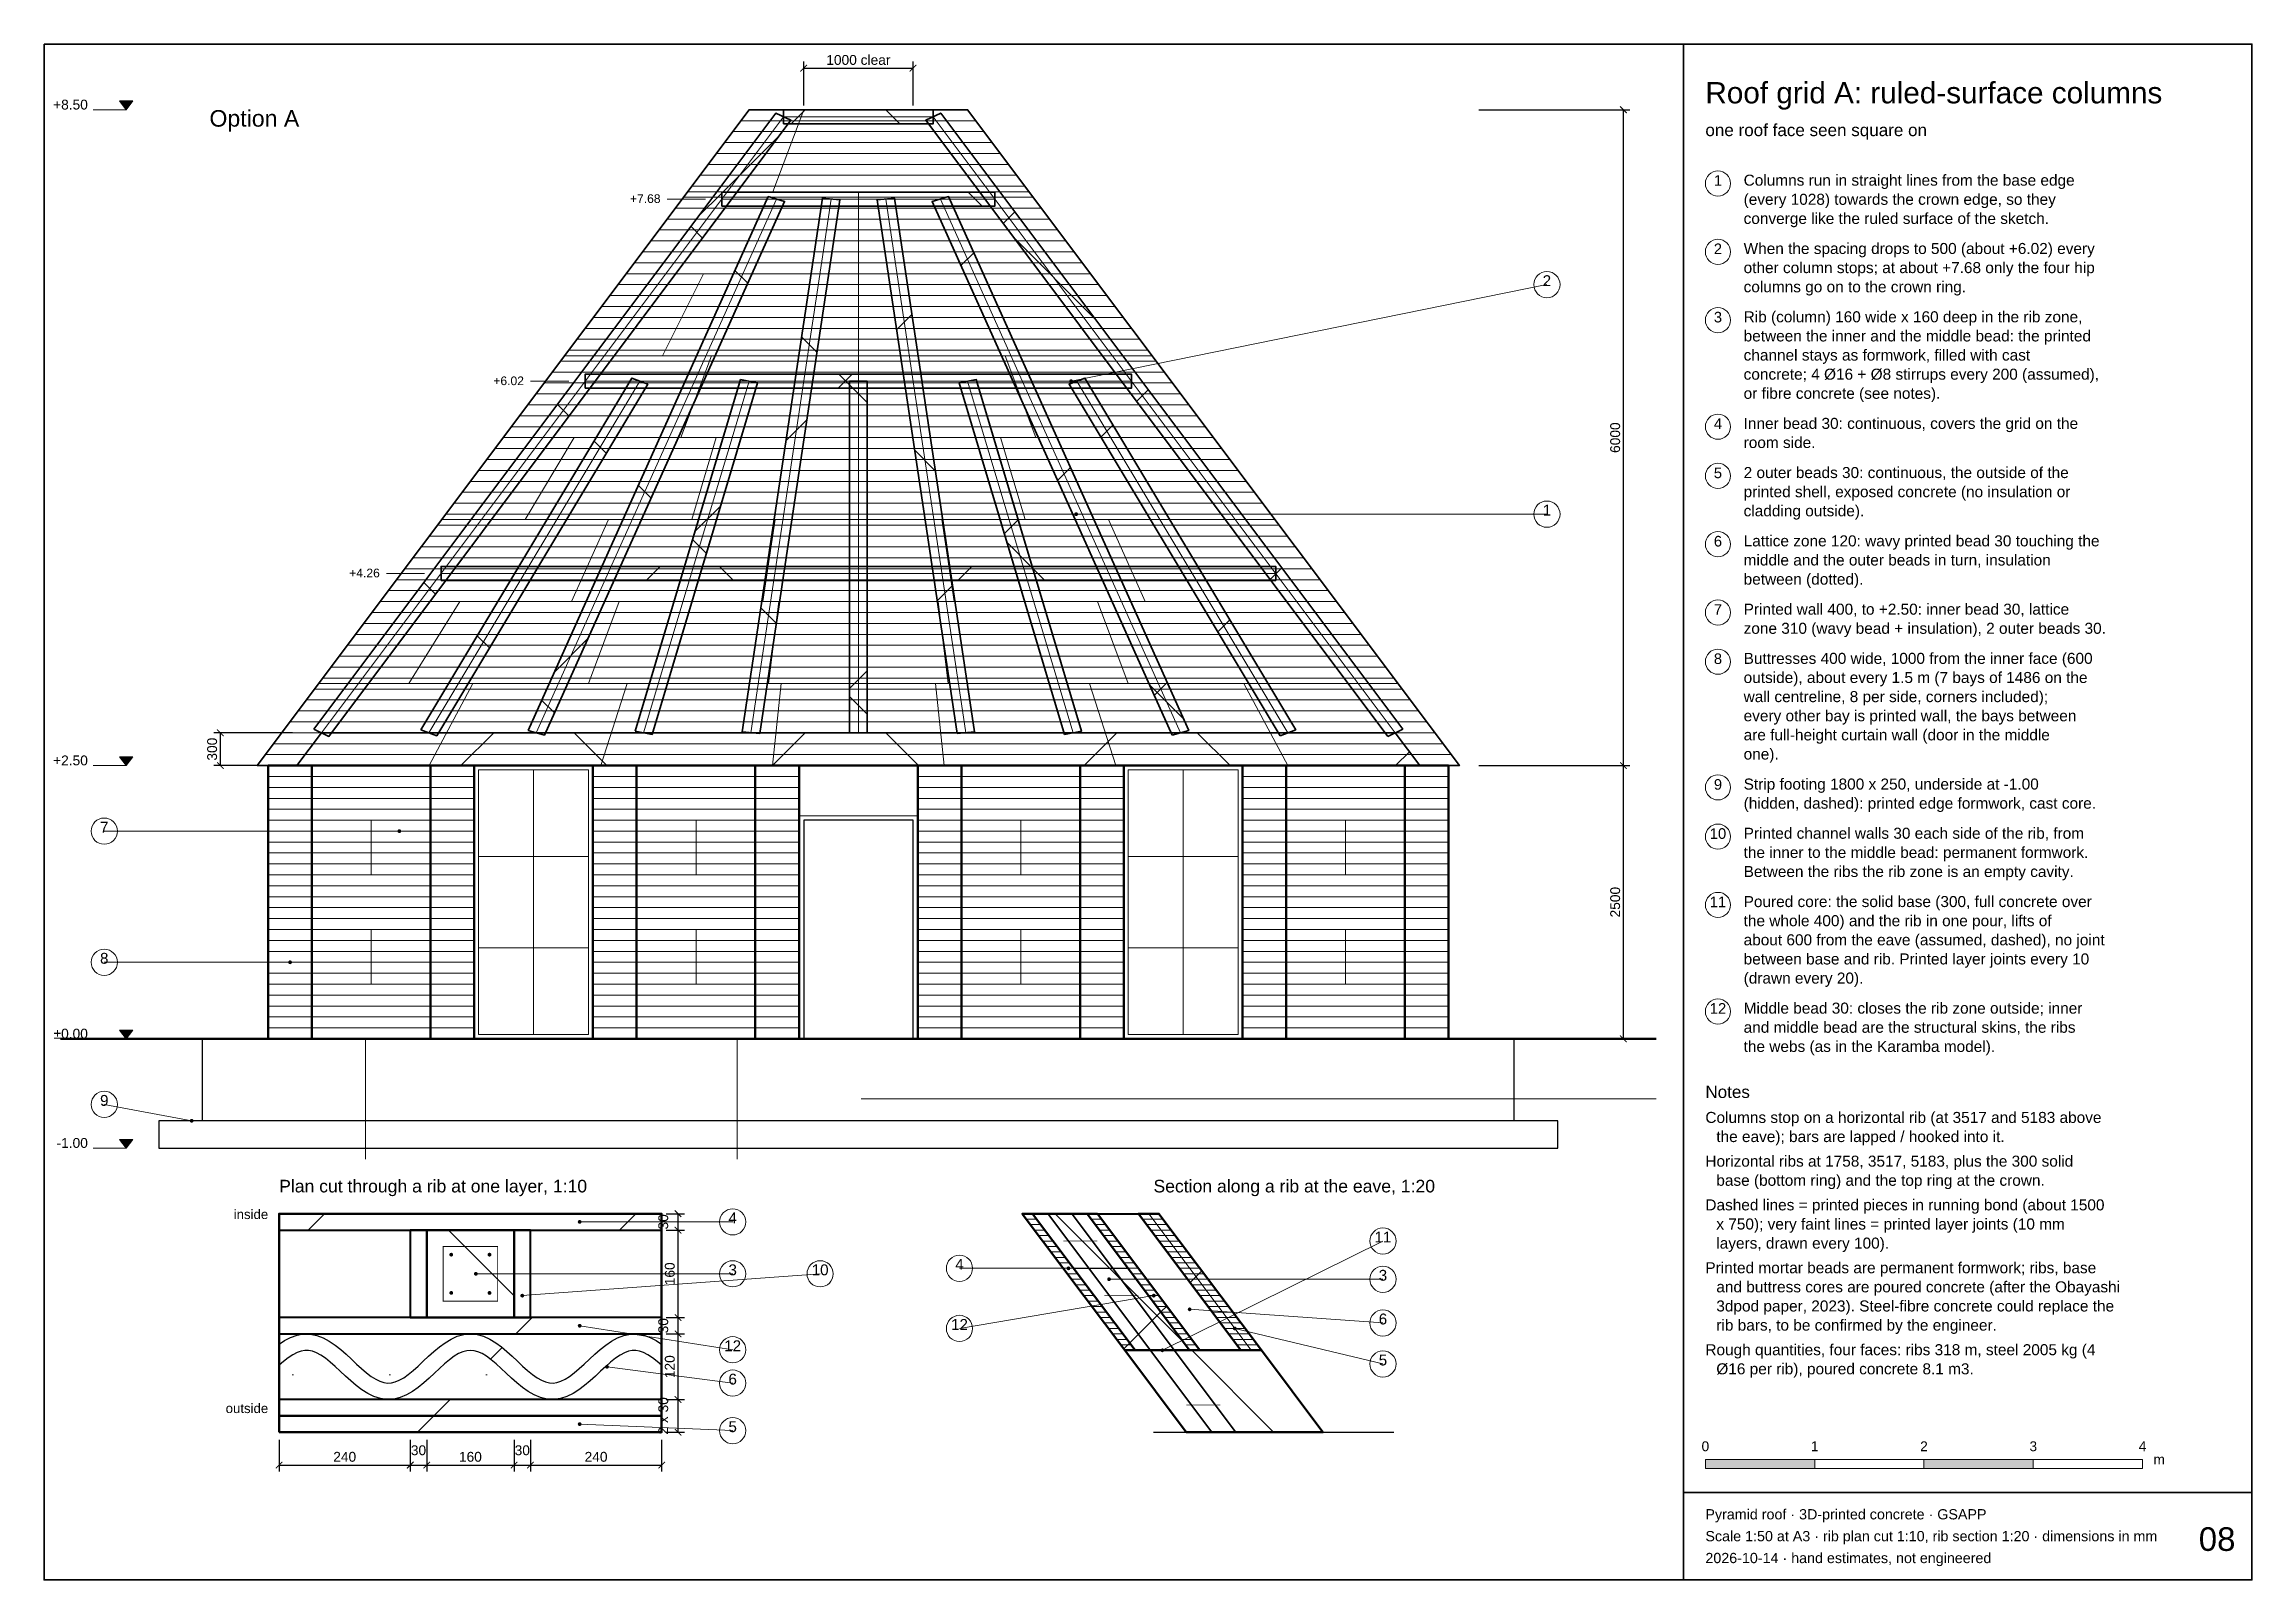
# Paper-space layout '08 roof-grid-A-elevation' of a CAD drawing. Header units: millimetres. Extents: x 8 to 412, y 8 to 289.
# The model-space entities are those that its viewports show. They can reach past a viewport. Long polylines and large blocks are cut down to what shows.
import ezdxf
from ezdxf.enums import TextEntityAlignment as Align

# ---------------------------------------------------------------- set-up
doc = ezdxf.new("R2010")
doc.units = ezdxf.units.MM
doc.linetypes.add('DASHED', pattern=[1.524, 1.27, -0.254])
for name, color, linetype, lineweight in [('ANNOTATION', 4, 'CONTINUOUS', 18), ('BACKGROUND', 9, 'CONTINUOUS', 13), ('DIMS', 3, 'CONTINUOUS', 18), ('HATCH-CAST', 7, 'CONTINUOUS', 9), ('HATCH-EARTH', 8, 'CONTINUOUS', 9), ('HATCH-INSULATION', 7, 'Continuous', 9), ('HATCH-PRINTED', 7, 'CONTINUOUS', 9), ('HIDDEN-AXIS', 8, 'DASHED', 18), ('LINES', 7, 'CONTINUOUS', 25), ('OUTLINE-CUT', 7, 'CONTINUOUS', 50), ('OUTLINE-FINE', 7, 'CONTINUOUS', 25), ('PRINT-LAYERS', 7, 'CONTINUOUS', 9), ('PRINTED-BEAD', 7, 'CONTINUOUS', 25), ('REBAR', 1, 'CONTINUOUS', 0), ('TEXT', 7, 'CONTINUOUS', 18), ('TITLEBLOCK', 7, 'CONTINUOUS', 18)]:
    doc.layers.add(name, color=color, linetype=linetype, lineweight=lineweight)
doc.styles.get("Standard").update_dxf_attribs({"font": 'arial.ttf'})
doc.dimstyles.new('PYR-1-50', dxfattribs={"dimscale": 50, "dimtxt": 1.8, "dimasz": 1.2, "dimexe": 1.2, "dimexo": 0.8, "dimgap": 0.6, "dimtad": 1, "dimdec": 0, "dimtxsty": 'Standard', "dimblk": 'ARCHTICK', "dimcen": 2.5, "dimclrd": 3, "dimclre": 3, "dimclrt": 7, "dimazin": 3, "dimtfac": 1, "dimtmove": 0, "dimatfit": 3})
pattern_1 = [(45, (0, 0), (-1425.35, 1425.35), []), (135, (0, 0), (-1425.35, -1425.35), [])]
pattern_2 = [(0, (0, 0), (442.9134, 885.827), [0, -885.827])]
pattern_3 = [(45, (0, 0), (-1425.35, 1425.35), [])]

psp = doc.layouts.new('08 roof-grid-A-elevation')

# ---------------------------------------------------------------- texts
at = {"layer": 'TITLEBLOCK'}
for s, height, p in [('Roof grid A: ruled-surface columns', 3.888, (312, 277)), ('one roof face seen square on', 2.232, (312, 271.5)), ('Columns run in straight lines from the base edge', 2.016, (319, 262.5)), ('(every 1028) towards the crown edge, so they', 2.016, (319, 259)), ('converge like the ruled surface of the sketch.', 2.016, (319, 255.5)), ('When the spacing drops to 500 (about +6.02) every', 2.016, (319, 250)), ('other column stops; at about +7.68 only the four hip', 2.016, (319, 246.5)), ('columns go on to the crown ring.', 2.016, (319, 243)), ('Rib (column) 160 wide x 160 deep in the rib zone,', 2.016, (319, 237.5)), ('between the inner and the middle bead: the printed', 2.016, (319, 234)), ('channel stays as formwork, filled with cast', 2.016, (319, 230.5)), ('concrete; 4 Ø16 + Ø8 stirrups every 200 (assumed),', 2.016, (319, 227)), ('or fibre concrete (see notes).', 2.016, (319, 223.5)), ('Inner bead 30: continuous, covers the grid on the', 2.016, (319, 218)), ('room side.', 2.016, (319, 214.5)), ('2 outer beads 30: continuous, the outside of the', 2.016, (319, 209)), ('printed shell, exposed concrete (no insulation or', 2.016, (319, 205.5)), ('cladding outside).', 2.016, (319, 202)), ('Lattice zone 120: wavy printed bead 30 touching the', 2.016, (319, 196.5)), ('middle and the outer beads in turn, insulation', 2.016, (319, 193)), ('between (dotted).', 2.016, (319, 189.5)), ('Printed wall 400, to +2.50: inner bead 30, lattice', 2.016, (319, 184)), ('zone 310 (wavy bead + insulation), 2 outer beads 30.', 2.016, (319, 180.5)), ('outside), about every 1.5 m (7 bays of 1486 on the', 2.016, (319, 171.5)), ('Buttresses 400 wide, 1000 from the inner face (600', 2.016, (319, 175)), ('wall centreline, 8 per side, corners included);', 2.016, (319, 168)), ('every other bay is printed wall, the bays between', 2.016, (319, 164.5)), ('are full-height curtain wall (door in the middle', 2.016, (319, 161)), ('one).', 2.016, (319, 157.5)), ('Strip footing 1800 x 250, underside at -1.00', 2.016, (319, 152)), ('(hidden, dashed): printed edge formwork, cast core.', 2.016, (319, 148.5)), ('Printed channel walls 30 each side of the rib, from', 2.016, (319, 143)), ('the inner to the middle bead: permanent formwork.', 2.016, (319, 139.5)), ('Between the ribs the rib zone is an empty cavity.', 2.016, (319, 136)), ('the whole 400) and the rib in one pour, lifts of', 2.016, (319, 127)), ('Poured core: the solid base (300, full concrete over', 2.016, (319, 130.5)), ('about 600 from the eave (assumed, dashed), no joint', 2.016, (319, 123.5)), ('between base and rib. Printed layer joints every 10', 2.016, (319, 120)), ('(drawn every 20).', 2.016, (319, 116.5)), ('Middle bead 30: closes the rib zone outside; inner', 2.016, (319, 111)), ('and middle bead are the structural skins, the ribs', 2.016, (319, 107.5)), ('the webs (as in the Karamba model).', 2.016, (319, 104)), ('Notes', 2.232, (312, 95.5)), ('Columns stop on a horizontal rib (at 3517 and 5183 above', 2.016, (312, 91)), ('the eave); bars are lapped / hooked into it.', 2.016, (314, 87.5)), ('Horizontal ribs at 1758, 3517, 5183, plus the 300 solid', 2.016, (312, 83)), ('base (bottom ring) and the top ring at the crown.', 2.016, (314, 79.5)), ('Dashed lines = printed pieces in running bond (about 1500', 2.016, (312, 75)), ('x 750); very faint lines = printed layer joints (10 mm', 2.016, (314, 71.5)), ('layers, drawn every 100).', 2.016, (314, 68)), ('Printed mortar beads are permanent formwork; ribs, base', 2.016, (312, 63.5)), ('and buttress cores are poured concrete (after the Obayashi', 2.016, (314, 60)), ('3dpod paper, 2023). Steel-fibre concrete could replace the', 2.016, (314, 56.5)), ('rib bars, to be confirmed by the engineer.', 2.016, (314, 53)), ('Rough quantities, four faces: ribs 318 m, steel 2005 kg (4', 2.016, (312, 48.5)), ('Ø16 per rib), poured concrete 8.1 m3.', 2.016, (314, 45)), ('m', 1.8, (394, 28.6)), ('Pyramid roof · 3D-printed concrete · GSAPP', 1.872, (312, 18.5)), ('Scale 1:50 at A3 · rib plan cut 1:10, rib section 1:20 · dimensions in mm', 1.872, (312, 14.5)), ('2026-10-14 · hand estimates, not engineered', 1.872, (312, 10.5))]:
    psp.add_text(s, height=height, dxfattribs=at).set_placement(p, align=Align.BOTTOM_LEFT)
for s, height, p in [('1', 1.94, (314.3, 262.5)), ('2', 1.94, (314.3, 250)), ('3', 1.94, (314.3, 237.5)), ('4', 1.94, (314.3, 218)), ('5', 1.94, (314.3, 209)), ('6', 1.94, (314.3, 196.5)), ('7', 1.94, (314.3, 184)), ('8', 1.94, (314.3, 175)), ('9', 1.94, (314.3, 152)), ('10', 1.944, (314.3, 143)), ('11', 1.944, (314.3, 130.5)), ('12', 1.944, (314.3, 111)), ('0', 1.8, (312, 31)), ('1', 1.8, (332, 31)), ('2', 1.8, (352, 31)), ('3', 1.8, (372, 31)), ('4', 1.8, (392, 31))]:
    psp.add_text(s, height=height, dxfattribs=at).set_placement(p, align=Align.BOTTOM_CENTER)
psp.add_text('08', height=4.32, dxfattribs=at).set_placement((409, 12), align=Align.BOTTOM_RIGHT)

msp = doc.modelspace()

# ---------------------------------------------------------------- texts
at = {"layer": 'ANNOTATION', "ltscale": 50}
for s, p in [('+8.50', (119925, 12435)), ('+2.50', (119925, 6435)), ('±0.00', (119925, 3935)), ('-1.00', (119925, 2935))]:
    msp.add_text(s, height=90, dxfattribs=at).set_placement(p, align=Align.BOTTOM_RIGHT)
for s, height, p in [('2', 99.4, (133275, 10816.8)), ('1', 99.4, (133275, 8716.8)), ('7', 99.4, (120075, 5816.8)), ('8', 99.4, (120075, 4616.8)), ('9', 99.4, (120075, 3316.8)), ('4', 99.4, (125825, 2241.8)), ('11', 99.36, (131775, 2066.8)), ('3', 99.4, (125825, 1766.8)), ('10', 99.36, (126625, 1766.8)), ('4', 99.4, (127900, 1816.8)), ('3', 99.4, (131775, 1716.8)), ('6', 99.4, (131775, 1316.8)), ('12', 99.36, (127900, 1266.8)), ('12', 99.36, (125825, 1071.8)), ('5', 99.4, (131775, 941.8)), ('6', 99.4, (125825, 766.8)), ('5', 99.4, (125825, 331.8))]:
    msp.add_text(s, height=height, dxfattribs=at).set_placement(p, align=Align.BOTTOM_CENTER)
at = {"layer": 'TEXT', "ltscale": 50}
for s, height, p in [('Option A', 151.2, (121037.5, 12260)), ('Plan cut through a rib at one layer, 1:10', 115.2, (121675, 2520)), ('Section along a rib at the eave, 1:20', 115.2, (129675, 2520))]:
    msp.add_text(s, height=height, dxfattribs=at).set_placement(p, align=Align.BOTTOM_LEFT)
for s, height, p in [('+7.68', 79.2, (125165, 11583.3)), ('+6.02', 79.2, (123915, 9916.7)), ('+4.26', 79.2, (122596.3, 8158.3)), ('inside', 86.4, (121575, 2285)), ('outside', 86.4, (121575, 510))]:
    msp.add_text(s, height=height, dxfattribs=at).set_placement(p, align=Align.BOTTOM_RIGHT)

# ---------------------------------------------------------------- blocks, each defined once
blk = doc.blocks.new('_ARCHTICK')
at = {"color": 0, "linetype": 'BYBLOCK', "const_width": 0.15}
blk.add_lwpolyline([(-0.5, -0.5), (0.5, 0.5)], dxfattribs=at)

# ---------------------------------------------------------------- dimensions: what is measured, and where the dimension line sits
at = {"layer": 'DIMS'}
msp.add_linear_dim(base=(126475, 12840), p1=(126475, 12460), p2=(127475, 12460), text='<> clear', dimstyle='PYR-1-50', dxfattribs=at).render()
for base, p1, p2 in [((133975, 6460), (132612.5, 6460), (132612.5, 12460)), ((121137.5, 6460), (121837.5, 6460), (121837.5, 6760)), ((133975, 3960), (133075, 3960), (133075, 6460))]:
    msp.add_linear_dim(base=base, p1=p1, p2=p2, angle=90, dimstyle='PYR-1-50', dxfattribs=at).render()
for base, p1, p2 in [((125325, 2210), (125175, 2210), (125175, 2360)), ((125325, 1410), (125175, 1410), (125175, 2210)), ((125325, 1260), (125175, 1260), (125175, 1410)), ((125325, 660), (125175, 660), (125175, 1260))]:
    msp.add_linear_dim(base=base, p1=p1, p2=p2, angle=90, dimstyle='PYR-1-50', override={"dimlfac": 0.2}, dxfattribs=at).render()
msp.add_linear_dim(base=(125325, 360), p1=(125175, 360), p2=(125175, 660), angle=90, text='2 x 30', dimstyle='PYR-1-50', override={"dimlfac": 0.2}, dxfattribs=at).render()
for base, p1, p2 in [((121675, 60), (121675, 330), (122875, 330)), ((122875, 60), (122875, 330), (123025, 330)), ((123025, 60), (123025, 330), (123825, 330)), ((123825, 60), (123825, 330), (123975, 330)), ((123975, 60), (123975, 330), (125175, 330))]:
    msp.add_linear_dim(base=base, p1=p1, p2=p2, dimstyle='PYR-1-50', override={"dimlfac": 0.2}, dxfattribs=at).render()

# ---------------------------------------------------------------- hatches: boundary and pattern name
at = {"layer": 'ANNOTATION', "ltscale": 50}
h = msp.add_hatch(color=7, dxfattribs=at)
h.dxf.hatch_style = 1
h.paths.add_polyline_path([(120275, 12460), (120215, 12540), (120335, 12540)])
h = msp.add_hatch(color=7, dxfattribs=at)
h.dxf.hatch_style = 1
edge = h.paths.add_edge_path()
edge.add_arc((128921.5, 9976.7), 17.5, 0, 360)
h = msp.add_hatch(color=7, dxfattribs=at)
h.dxf.hatch_style = 1
edge = h.paths.add_edge_path()
edge.add_arc((128967.7, 8760), 17.5, 0, 360)
h = msp.add_hatch(color=7, dxfattribs=at)
h.dxf.hatch_style = 1
h.paths.add_polyline_path([(120275, 6460), (120215, 6540), (120335, 6540)])
h = msp.add_hatch(color=7, dxfattribs=at)
h.dxf.hatch_style = 1
edge = h.paths.add_edge_path()
edge.add_arc((122775, 5860), 17.5, 0, 360)
h = msp.add_hatch(color=7, dxfattribs=at)
h.dxf.hatch_style = 1
edge = h.paths.add_edge_path()
edge.add_arc((121775, 4660), 17.5, 0, 360)
h = msp.add_hatch(color=7, dxfattribs=at)
h.dxf.hatch_style = 1
h.paths.add_polyline_path([(120275, 3960), (120215, 4040), (120335, 4040)])
h = msp.add_hatch(color=7, dxfattribs=at)
h.dxf.hatch_style = 1
h.paths.add_polyline_path([(120275, 2960), (120215, 3040), (120335, 3040)])
h = msp.add_hatch(color=7, dxfattribs=at)
h.dxf.hatch_style = 1
edge = h.paths.add_edge_path()
edge.add_arc((120875, 3210), 17.5, 0, 360)
h = msp.add_hatch(color=7, dxfattribs=at)
h.dxf.hatch_style = 1
edge = h.paths.add_edge_path()
edge.add_arc((124425, 2285), 17.5, 0, 360)
h = msp.add_hatch(color=7, dxfattribs=at)
h.dxf.hatch_style = 1
edge = h.paths.add_edge_path()
edge.add_arc((123475, 1810), 17.5, 0, 360)
h = msp.add_hatch(color=7, dxfattribs=at)
h.dxf.hatch_style = 1
edge = h.paths.add_edge_path()
edge.add_arc((128896.9, 1860), 17.5, 0, 360)
h = msp.add_hatch(color=7, dxfattribs=at)
h.dxf.hatch_style = 1
edge = h.paths.add_edge_path()
edge.add_arc((123900, 1610), 17.5, 0, 360)
h = msp.add_hatch(color=7, dxfattribs=at)
h.dxf.hatch_style = 1
edge = h.paths.add_edge_path()
edge.add_arc((129268.8, 1760), 17.5, 0, 360)
h = msp.add_hatch(color=7, dxfattribs=at)
h.dxf.hatch_style = 1
edge = h.paths.add_edge_path()
edge.add_arc((129678.1, 1610), 17.5, 0, 360)
h = msp.add_hatch(color=7, dxfattribs=at)
h.dxf.hatch_style = 1
edge = h.paths.add_edge_path()
edge.add_arc((130006.3, 1485), 17.5, 0, 360)
h = msp.add_hatch(color=7, dxfattribs=at)
h.dxf.hatch_style = 1
edge = h.paths.add_edge_path()
edge.add_arc((124425, 1335), 17.5, 0, 360)
h = msp.add_hatch(color=7, dxfattribs=at)
h.dxf.hatch_style = 1
edge = h.paths.add_edge_path()
edge.add_arc((130418.8, 1310), 17.5, 0, 360)
h = msp.add_hatch(color=7, dxfattribs=at)
h.dxf.hatch_style = 1
edge = h.paths.add_edge_path()
edge.add_arc((129756.3, 1110), 17.5, 0, 360)
h = msp.add_hatch(color=7, dxfattribs=at)
h.dxf.hatch_style = 1
edge = h.paths.add_edge_path()
edge.add_arc((124675, 960), 17.5, 0, 360)
h = msp.add_hatch(color=7, dxfattribs=at)
h.dxf.hatch_style = 1
edge = h.paths.add_edge_path()
edge.add_arc((124425, 435), 17.5, 0, 360)
at = {"layer": 'HATCH-CAST', "ltscale": 50}
h = msp.add_hatch(dxfattribs=at)
h.set_pattern_fill('ANSI37', scale=25.19685)
h.set_pattern_definition(pattern_1)
h.paths.add_polyline_path([(123297.6, 8282.3), (123156.3, 8282.3), (123156.3, 8154.3), (123201.6, 8154.3), (122155.8, 6760), (122062.5, 6760), (121993.9, 6792.9), (126220.9, 12428.9), (126289.5, 12396), (126289.5, 12332), (126334.8, 12332), (125866.3, 11707.3), (125725, 11707.3), (125725, 11579.3), (125770.3, 11579.3), (124616.3, 10040.7), (124475, 10040.7), (124475, 9912.7), (124520.3, 9912.7)])
h = msp.add_hatch(dxfattribs=at)
h.set_pattern_fill('ANSI37', scale=25.19685)
h.set_pattern_definition(pattern_1)
h.paths.add_polyline_path([(127660.5, 12332), (126289.5, 12332), (126289.5, 12460), (127660.5, 12460)])
h = msp.add_hatch(dxfattribs=at)
h.set_pattern_fill('ANSI37', scale=25.19685)
h.set_pattern_definition(pattern_1)
h.paths.add_polyline_path([(130748.5, 8154.3), (130793.8, 8154.3), (130793.8, 8282.3), (130652.5, 8282.3), (129429.7, 9912.7), (129475, 9912.7), (129475, 10040.7), (129333.7, 10040.7), (128179.7, 11579.3), (128225, 11579.3), (128225, 11707.3), (128083.7, 11707.3), (127615.2, 12332), (127660.5, 12332), (127660.5, 12396), (127729.1, 12428.9), (131956.1, 6792.9), (131887.5, 6760), (131794.2, 6760)])
h = msp.add_hatch(dxfattribs=at)
h.set_pattern_fill('ANSI37', scale=25.19685)
h.set_pattern_definition(pattern_1)
h.paths.add_polyline_path([(125418.8, 10040.7), (126111.2, 11579.3), (126281.2, 11579.3), (125588.8, 10040.7)])
h = msp.add_hatch(dxfattribs=at)
h.set_pattern_fill('ANSI37', scale=25.19685)
h.set_pattern_definition(pattern_1)
h.paths.add_polyline_path([(125725, 11707.3), (128225, 11707.3), (128225, 11579.3), (125725, 11579.3)])
h = msp.add_hatch(dxfattribs=at)
h.set_pattern_fill('ANSI37', scale=25.19685)
h.set_pattern_definition(pattern_1)
h.paths.add_polyline_path([(126404, 10040.7), (126634.8, 11579.3), (126796, 11579.3), (126565.2, 10040.7)])
h = msp.add_hatch(dxfattribs=at)
h.set_pattern_fill('ANSI37', scale=25.19685)
h.set_pattern_definition(pattern_1)
h.paths.add_polyline_path([(127384.8, 10040.7), (127154, 11579.3), (127315.2, 11579.3), (127546, 10040.7)])
h = msp.add_hatch(dxfattribs=at)
h.set_pattern_fill('ANSI37', scale=25.19685)
h.set_pattern_definition(pattern_1)
h.paths.add_polyline_path([(128361.2, 10040.7), (127668.8, 11579.3), (127838.8, 11579.3), (128531.2, 10040.7)])
h = msp.add_hatch(dxfattribs=at)
h.set_pattern_fill('ANSI37', scale=25.19685)
h.set_pattern_definition(pattern_1)
h.paths.add_polyline_path([(124847.9, 9912.7), (125025.4, 9912.7), (124047.2, 8282.3), (123869.7, 8282.3)])
h = msp.add_hatch(dxfattribs=at)
h.set_pattern_fill('ANSI37', scale=25.19685)
h.set_pattern_definition(pattern_1)
h.paths.add_polyline_path([(129475, 10040.7), (129475, 9912.7), (124475, 9912.7), (124475, 10040.7)])
h = msp.add_hatch(dxfattribs=at)
h.set_pattern_fill('ANSI37', scale=25.19685)
h.set_pattern_definition(pattern_1)
h.paths.add_polyline_path([(125361.2, 9912.7), (125531.2, 9912.7), (124797.6, 8282.3), (124627.5, 8282.3)])
h = msp.add_hatch(dxfattribs=at)
h.set_pattern_fill('ANSI37', scale=25.19685)
h.set_pattern_definition(pattern_1)
h.paths.add_polyline_path([(125873.5, 9912.7), (126038.1, 9912.7), (125549, 8282.3), (125384.4, 8282.3)])
h = msp.add_hatch(dxfattribs=at)
h.set_pattern_fill('ANSI37', scale=25.19685)
h.set_pattern_definition(pattern_1)
h.paths.add_polyline_path([(126546, 9912.7), (126301.4, 8282.3), (126140.3, 8282.3), (126384.8, 9912.7)])
h = msp.add_hatch(dxfattribs=at)
h.set_pattern_fill('ANSI37', scale=25.19685)
h.set_pattern_definition(pattern_1)
h.paths.add_polyline_path([(126895, 9912.7), (127055, 9912.7), (127055, 8282.3), (126895, 8282.3)])
h = msp.add_hatch(dxfattribs=at)
h.set_pattern_fill('ANSI37', scale=25.19685)
h.set_pattern_definition(pattern_1)
h.paths.add_polyline_path([(127404, 9912.7), (127565.2, 9912.7), (127809.7, 8282.3), (127648.6, 8282.3)])
h = msp.add_hatch(dxfattribs=at)
h.set_pattern_fill('ANSI37', scale=25.19685)
h.set_pattern_definition(pattern_1)
h.paths.add_polyline_path([(127911.9, 9912.7), (128076.5, 9912.7), (128565.6, 8282.3), (128401, 8282.3)])
h = msp.add_hatch(dxfattribs=at)
h.set_pattern_fill('ANSI37', scale=25.19685)
h.set_pattern_definition(pattern_1)
h.paths.add_polyline_path([(128588.8, 9912.7), (129322.5, 8282.3), (129152.4, 8282.3), (128418.8, 9912.7)])
h = msp.add_hatch(dxfattribs=at)
h.set_pattern_fill('ANSI37', scale=25.19685)
h.set_pattern_definition(pattern_1)
h.paths.add_polyline_path([(128924.7, 9912.7), (129102.2, 9912.7), (130080.4, 8282.3), (129902.9, 8282.3)])
h = msp.add_hatch(dxfattribs=at)
h.set_pattern_fill('ANSI37', scale=25.19685)
h.set_pattern_definition(pattern_1)
h.paths.add_polyline_path([(130793.8, 8154.3), (123156.3, 8154.3), (123156.3, 8282.3), (130793.8, 8282.3)])
h = msp.add_hatch(dxfattribs=at)
h.set_pattern_fill('ANSI37', scale=25.19685)
h.set_pattern_definition(pattern_1)
h.paths.add_polyline_path([(123133.8, 6760), (123045, 6760), (122972.9, 6787.7), (123792.9, 8154.3), (123970.4, 8154.3)])
h = msp.add_hatch(dxfattribs=at)
h.set_pattern_fill('ANSI37', scale=25.19685)
h.set_pattern_definition(pattern_1)
h.paths.add_polyline_path([(124569.9, 8154.3), (124740, 8154.3), (124112.5, 6760), (124027.5, 6760), (123952.2, 6781.7)])
h = msp.add_hatch(dxfattribs=at)
h.set_pattern_fill('ANSI37', scale=25.19685)
h.set_pattern_definition(pattern_1)
h.paths.add_polyline_path([(125010, 6760), (124932.2, 6774.9), (125346, 8154.3), (125510.6, 8154.3), (125092.3, 6760)])
h = msp.add_hatch(dxfattribs=at)
h.set_pattern_fill('ANSI37', scale=25.19685)
h.set_pattern_definition(pattern_1)
h.paths.add_polyline_path([(126073.1, 6760), (125992.5, 6760), (125913.1, 6767.6), (126121.1, 8154.3), (126282.2, 8154.3)])
h = msp.add_hatch(dxfattribs=at)
h.set_pattern_fill('ANSI37', scale=25.19685)
h.set_pattern_definition(pattern_1)
h.paths.add_polyline_path([(127055, 8154.3), (127055, 6760), (126895, 6760), (126895, 8154.3)])
h = msp.add_hatch(dxfattribs=at)
h.set_pattern_fill('ANSI37', scale=25.19685)
h.set_pattern_definition(pattern_1)
h.paths.add_polyline_path([(127876.9, 6760), (127667.8, 8154.3), (127828.9, 8154.3), (128037, 6767.6), (127957.5, 6760)])
h = msp.add_hatch(dxfattribs=at)
h.set_pattern_fill('ANSI37', scale=25.19685)
h.set_pattern_definition(pattern_1)
h.paths.add_polyline_path([(128940, 6760), (128857.7, 6760), (128439.4, 8154.3), (128604, 8154.3), (129017.8, 6774.9)])
h = msp.add_hatch(dxfattribs=at)
h.set_pattern_fill('ANSI37', scale=25.19685)
h.set_pattern_definition(pattern_1)
h.paths.add_polyline_path([(129997.8, 6781.7), (129922.5, 6760), (129837.5, 6760), (129210, 8154.3), (129380.1, 8154.3)])
h = msp.add_hatch(dxfattribs=at)
h.set_pattern_fill('ANSI37', scale=25.19685)
h.set_pattern_definition(pattern_1)
h.paths.add_polyline_path([(130977.1, 6787.7), (130905, 6760), (130816.3, 6760), (129979.7, 8154.3), (130157.2, 8154.3)])
h = msp.add_hatch(dxfattribs=at)
h.set_pattern_fill('ANSI37', scale=25.19685)
h.set_pattern_definition(pattern_1)
h.paths.add_polyline_path([(121837.5, 6460), (122062.5, 6760), (131887.5, 6760), (132112.5, 6460)])
h = msp.add_hatch(dxfattribs=at)
h.set_pattern_fill('ANSI37', scale=25.19685)
h.set_pattern_definition(pattern_1)
h.paths.add_polyline_path([(129506.3, 1110), (128568.8, 2360), (129068.8, 2360), (130006.3, 1110)])
h = msp.add_hatch(dxfattribs=at)
h.set_pattern_fill('ANSI37', scale=25.19685)
h.set_pattern_definition(pattern_1)
h.paths.add_polyline_path([(123825, 2210), (123825, 1410), (123025, 1410), (123025, 2210)])
h = msp.add_hatch(dxfattribs=at)
h.set_pattern_fill('ANSI37', scale=25.19685)
h.set_pattern_definition(pattern_1)
h.paths.add_polyline_path([(129412.5, 1110), (129506.3, 1110), (130006.3, 1110), (130662.5, 1110), (131225, 360), (129975, 360)])
at = {"layer": 'HATCH-EARTH', "ltscale": 50}
h = msp.add_hatch(dxfattribs=at)
h.set_pattern_fill('EARTH', scale=37.795276)
h.set_pattern_definition([(0, (0, 0), (9070.87, 9070.87), [9070.9, -9070.9]), (0, (0, 3402), (9070.87, 9070.87), [9070.9, -9070.9]), (0, (0, 6803), (9070.87, 9070.87), [9070.9, -9070.9]), (90, (1134, 7937), (-9070.87, 9070.87), [9070.9, -9070.9]), (90, (4535, 7937), (-9070.87, 9070.87), [9070.9, -9070.9]), (90, (7937, 7937), (-9070.87, 9070.87), [9070.9, -9070.9])])
h.paths.add_polyline_path([(132375, 3960), (134275, 3960), (134275, 2860), (119675, 2860), (119675, 3960), (121575, 3960), (121975, 3960), (123060.7, 3960), (123460.7, 3960), (124546.4, 3960), (124946.4, 3960), (126032.2, 3960), (126432.2, 3960), (126475, 3960), (127475, 3960), (127517.9, 3960), (127917.9, 3960), (129003.6, 3960), (129403.6, 3960), (130489.3, 3960), (130889.3, 3960), (131975, 3960)])
at = {"layer": 'HATCH-INSULATION', "ltscale": 50}
h = msp.add_hatch(dxfattribs=at)
h.set_pattern_fill('DOTS', scale=23.622047)
h.set_pattern_definition(pattern_2)
h.paths.add_polyline_path([(129537.5, 2360), (130475, 1110), (130100, 1110), (129162.5, 2360)])
h = msp.add_hatch(dxfattribs=at)
h.set_pattern_fill('DOTS', scale=23.622047)
h.set_pattern_definition(pattern_2)
h.paths.add_polyline_path([(122814.6, 859.3), (122774.4, 836.2), (122736.8, 820.7), (122701.7, 812.3), (122667.9, 810.5), (122633.8, 815), (122597.7, 826.3), (122559, 845), (122517.8, 871.1), (122474.6, 903.9), (122429.7, 942.2), (122383.5, 984.5), (122336.2, 1028.9), (122287.8, 1073.9), (122238.2, 1117.6), (122187.1, 1158.3), (122134.1, 1194.4), (122078.8, 1224.4), (122020.8, 1246.3), (121960.5, 1258.4), (121899.2, 1259.3), (121838.6, 1248.9), (121780.2, 1228.4), (121724.5, 1199.6), (121675, 1166.9), (121675, 1260), (123421.5, 1260), (123363.9, 1254.6), (123304.5, 1238.2), (123247.7, 1212.7), (123193.4, 1179.9), (123141.2, 1141.6), (123090.8, 1099.4), (123041.7, 1055), (122993.8, 1010), (122946.9, 966.3), (122901.3, 925.5), (122857, 889.4)])
h = msp.add_hatch(dxfattribs=at)
h.set_pattern_fill('DOTS', scale=23.622047)
h.set_pattern_definition(pattern_2)
h.paths.add_polyline_path([(124513.8, 1028.9), (124466.5, 984.5), (124420.3, 942.2), (124375.5, 903.9), (124332.2, 871.1), (124291, 845), (124252.3, 826.3), (124216.2, 815), (124182.1, 810.5), (124148.3, 812.3), (124113.2, 820.7), (124075.6, 836.2), (124035.4, 859.3), (123993, 889.4), (123948.8, 925.5), (123903.1, 966.3), (123856.3, 1010), (123808.3, 1055), (123759.3, 1099.4), (123708.8, 1141.6), (123656.7, 1179.9), (123602.4, 1212.7), (123545.5, 1238.2), (123486.1, 1254.6), (123428.5, 1260), (125175, 1260), (125175, 1166.9), (125125.5, 1199.6), (125069.8, 1228.4), (125011.4, 1248.9), (124950.9, 1259.3), (124889.5, 1258.4), (124829.2, 1246.3), (124771.3, 1224.4), (124715.9, 1194.4), (124662.9, 1158.3), (124611.8, 1117.6), (124562.2, 1073.9)])
h = msp.add_hatch(dxfattribs=at)
h.set_pattern_fill('DOTS', scale=23.622047)
h.set_pattern_definition(pattern_2)
h.paths.add_polyline_path([(122141.8, 1002.5), (122187.2, 962.6), (122233.8, 919.3), (122281.5, 874.5), (122330.3, 829.8), (122380.5, 787), (122432.2, 747.8), (122486, 713.7), (122542.3, 686.5), (122601.2, 668), (122661.6, 660), (121675, 660), (121675, 973.5), (121715.2, 1008.4), (121758.9, 1042.5), (121800.5, 1070.1), (121839.8, 1090.4), (121876.4, 1103.2), (121910.9, 1109.1), (121944.5, 1108.6), (121979.2, 1101.7), (122016.3, 1087.7), (122055.9, 1066.2), (122097.9, 1037.5)])
h = msp.add_hatch(dxfattribs=at)
h.set_pattern_fill('DOTS', scale=23.622047)
h.set_pattern_definition(pattern_2)
h.paths.add_polyline_path([(123317.4, 1079.5), (123355.5, 1096.7), (123391.1, 1106.5), (123425, 1109.7), (123458.9, 1106.5), (123494.5, 1096.7), (123532.7, 1079.5), (123573.4, 1055), (123616.2, 1023.5), (123660.8, 986.2), (123706.7, 944.7), (123753.8, 900.5), (123801.9, 855.5), (123851.3, 811.5), (123902, 770), (123954.6, 732.7), (124009.4, 701.3), (124066.8, 677.5), (124126.7, 663.2), (124186.6, 660), (122663.4, 660), (122723.3, 663.2), (122783.2, 677.5), (122840.6, 701.3), (122895.4, 732.7), (122948, 770), (122998.8, 811.5), (123048.1, 855.5), (123096.3, 900.5), (123143.3, 944.7), (123189.3, 986.2), (123233.8, 1023.5), (123276.7, 1055)])
h = msp.add_hatch(dxfattribs=at)
h.set_pattern_fill('DOTS', scale=23.622047)
h.set_pattern_definition(pattern_2)
h.paths.add_polyline_path([(124794.1, 1066.2), (124833.8, 1087.7), (124870.8, 1101.7), (124905.5, 1108.6), (124939.2, 1109.1), (124973.6, 1103.2), (125010.2, 1090.4), (125049.5, 1070.1), (125091.2, 1042.5), (125134.8, 1008.4), (125175, 973.5), (125175, 660), (124188.5, 660), (124248.8, 668), (124307.7, 686.5), (124364, 713.7), (124417.8, 747.8), (124469.6, 787), (124519.7, 829.8), (124568.5, 874.5), (124616.2, 919.3), (124662.8, 962.6), (124708.2, 1002.5), (124752.1, 1037.5)])
at = {"layer": 'HATCH-PRINTED', "ltscale": 50}
h = msp.add_hatch(dxfattribs=at)
h.set_pattern_fill('ANSI31', scale=25.19685)
h.set_pattern_definition(pattern_3)
h.paths.add_polyline_path([(121675, 2210), (121675, 2360), (125175, 2360), (125175, 2210), (123975, 2210), (123825, 2210), (123025, 2210), (122875, 2210)])
h = msp.add_hatch(dxfattribs=at)
h.set_pattern_fill('ANSI31', scale=25.19685)
h.set_pattern_definition(pattern_3)
h.paths.add_polyline_path([(128475, 2360), (128568.8, 2360), (129506.3, 1110), (129412.5, 1110)])
h = msp.add_hatch(dxfattribs=at)
h.set_pattern_fill('ANSI31', scale=25.19685)
h.set_pattern_definition(pattern_3)
h.paths.add_polyline_path([(130006.3, 1110), (129068.8, 2360), (129162.5, 2360), (130100, 1110)])
h = msp.add_hatch(dxfattribs=at)
h.set_pattern_fill('ANSI31', scale=25.19685)
h.set_pattern_definition(pattern_3)
h.paths.add_polyline_path([(130662.5, 1110), (130475, 1110), (129537.5, 2360), (129725, 2360)])
h = msp.add_hatch(dxfattribs=at)
h.set_pattern_fill('ANSI31', scale=25.19685)
h.set_pattern_definition(pattern_3)
h.paths.add_polyline_path([(122875, 1410), (122875, 2210), (123025, 2210), (123025, 1410)])
h = msp.add_hatch(dxfattribs=at)
h.set_pattern_fill('ANSI31', scale=25.19685)
h.set_pattern_definition(pattern_3)
h.paths.add_polyline_path([(123825, 1410), (123825, 2210), (123975, 2210), (123975, 1410)])
h = msp.add_hatch(dxfattribs=at)
h.set_pattern_fill('ANSI31', scale=25.19685)
h.set_pattern_definition(pattern_3)
h.paths.add_polyline_path([(122875, 1410), (123025, 1410), (123825, 1410), (123975, 1410), (125175, 1410), (125175, 1260), (121675, 1260), (121675, 1410)])
h = msp.add_hatch(dxfattribs=at)
h.set_pattern_fill('ANSI31', scale=25.19685)
h.set_pattern_definition(pattern_3)
h.paths.add_polyline_path([(122429.7, 942.2), (122474.6, 903.9), (122517.8, 871.1), (122559, 845), (122597.7, 826.3), (122633.8, 815), (122667.9, 810.5), (122701.7, 812.3), (122736.8, 820.7), (122774.4, 836.2), (122814.6, 859.3), (122857, 889.4), (122901.3, 925.5), (122946.9, 966.3), (122993.8, 1010), (123041.7, 1055), (123090.8, 1099.4), (123141.2, 1141.6), (123193.4, 1179.9), (123247.7, 1212.7), (123304.5, 1238.2), (123363.9, 1254.6), (123421.5, 1260), (123428.5, 1260), (123486.1, 1254.6), (123545.5, 1238.2), (123602.4, 1212.7), (123656.7, 1179.9), (123708.8, 1141.6), (123759.3, 1099.4), (123808.3, 1055), (123856.3, 1010), (123903.1, 966.3), (123948.8, 925.5), (123993, 889.4), (124035.4, 859.3), (124075.6, 836.2), (124113.2, 820.7), (124148.3, 812.3), (124182.1, 810.5), (124216.2, 815), (124252.3, 826.3), (124291, 845), (124332.2, 871.1), (124375.5, 903.9), (124420.3, 942.2), (124466.5, 984.5), (124513.8, 1028.9), (124562.2, 1073.9), (124611.8, 1117.6), (124662.9, 1158.3), (124715.9, 1194.4), (124771.3, 1224.4), (124829.2, 1246.3), (124889.5, 1258.4), (124950.9, 1259.3), (125011.4, 1248.9), (125069.8, 1228.4), (125125.5, 1199.6), (125175, 1166.9), (125175, 973.5), (125134.8, 1008.4), (125091.2, 1042.5), (125049.5, 1070.1), (125010.2, 1090.4), (124973.6, 1103.2), (124939.2, 1109.1), (124905.5, 1108.6), (124870.8, 1101.7), (124833.8, 1087.7), (124794.1, 1066.2), (124752.1, 1037.5), (124708.2, 1002.5), (124662.8, 962.6), (124616.2, 919.3), (124568.5, 874.5), (124519.7, 829.8), (124469.6, 787), (124417.8, 747.8), (124364, 713.7), (124307.7, 686.5), (124248.8, 668), (124188.5, 660), (124186.6, 660), (124126.7, 663.2), (124066.8, 677.5), (124009.4, 701.3), (123954.6, 732.7), (123902, 770), (123851.3, 811.5), (123801.9, 855.5), (123753.8, 900.5), (123706.7, 944.7), (123660.8, 986.2), (123616.2, 1023.5), (123573.4, 1055), (123532.7, 1079.5), (123494.5, 1096.7), (123458.9, 1106.5), (123425, 1109.7), (123391.1, 1106.5), (123355.5, 1096.7), (123317.4, 1079.5), (123276.7, 1055), (123233.8, 1023.5), (123189.3, 986.2), (123143.3, 944.7), (123096.3, 900.5), (123048.1, 855.5), (122998.8, 811.5), (122948, 770), (122895.4, 732.7), (122840.6, 701.3), (122783.2, 677.5), (122723.3, 663.2), (122663.4, 660), (122661.6, 660), (122601.2, 668), (122542.3, 686.5), (122486, 713.7), (122432.2, 747.8), (122380.5, 787), (122330.3, 829.8), (122281.5, 874.5), (122233.8, 919.3), (122187.2, 962.6), (122141.8, 1002.5), (122097.9, 1037.5), (122055.9, 1066.2), (122016.3, 1087.7), (121979.2, 1101.7), (121944.5, 1108.6), (121910.9, 1109.1), (121876.4, 1103.2), (121839.8, 1090.4), (121800.5, 1070.1), (121758.9, 1042.5), (121715.2, 1008.4), (121675, 973.5), (121675, 1166.9), (121724.5, 1199.6), (121780.2, 1228.4), (121838.6, 1248.9), (121899.2, 1259.3), (121960.5, 1258.4), (122020.8, 1246.3), (122078.8, 1224.4), (122134.1, 1194.4), (122187.1, 1158.3), (122238.2, 1117.6), (122287.8, 1073.9), (122336.2, 1028.9), (122383.5, 984.5)])
h = msp.add_hatch(dxfattribs=at)
h.set_pattern_fill('ANSI31', scale=25.19685)
h.set_pattern_definition(pattern_3)
h.paths.add_polyline_path([(125175, 510), (121675, 510), (121675, 660), (125175, 660)])
h = msp.add_hatch(dxfattribs=at)
h.set_pattern_fill('ANSI31', scale=25.19685)
h.set_pattern_definition(pattern_3)
h.paths.add_polyline_path([(125175, 510), (125175, 360), (121675, 360), (121675, 510)])
at = {"layer": 'REBAR', "ltscale": 50}
h = msp.add_hatch(color=7, dxfattribs=at)
h.dxf.hatch_style = 1
edge = h.paths.add_edge_path()
edge.add_arc((123250, 1985), 17.5, 0, 360)
h = msp.add_hatch(color=7, dxfattribs=at)
h.dxf.hatch_style = 1
edge = h.paths.add_edge_path()
edge.add_arc((123600, 1985), 17.5, 0, 360)
h = msp.add_hatch(color=7, dxfattribs=at)
h.dxf.hatch_style = 1
edge = h.paths.add_edge_path()
edge.add_arc((123250, 1635), 17.5, 0, 360)
h = msp.add_hatch(color=7, dxfattribs=at)
h.dxf.hatch_style = 1
edge = h.paths.add_edge_path()
edge.add_arc((123600, 1635), 17.5, 0, 360)

# ---------------------------------------------------------------- linework, layer by layer
at = {"layer": 'ANNOTATION', "lineweight": 9, "ltscale": 50}
for points in [[(120275, 12460), (120335, 12540), (120215, 12540)], [(120275, 6460), (120335, 6540), (120215, 6540)], [(120275, 3960), (120335, 4040), (120215, 4040)], [(120275, 2960), (120335, 3040), (120215, 3040)]]:
    msp.add_lwpolyline(points, close=True, dxfattribs=at)
at = {"layer": 'ANNOTATION', "lineweight": 20, "ltscale": 50}
for points in [[(120275, 12460), (119975, 12460)], [(133275, 10860), (128921.5, 9976.7)], [(133275, 8760), (128967.7, 8760)], [(120275, 6460), (119975, 6460)], [(120075, 5860), (122775, 5860)], [(120075, 4660), (121775, 4660)], [(120275, 3960), (119975, 3960)], [(120075, 3360), (120875, 3210)], [(120275, 2960), (119975, 2960)], [(125825, 2285), (124425, 2285)], [(131775, 2110), (129756.2, 1110)], [(127900, 1860), (128896.9, 1860)], [(125825, 1810), (123475, 1810)], [(126625, 1810), (123900, 1610)], [(131775, 1760), (129268.8, 1760)], [(127900, 1310), (129678.1, 1610)], [(131775, 1360), (130006.2, 1485)], [(125825, 1115), (124425, 1335)], [(131775, 985), (130418.8, 1310)], [(125825, 810), (124675, 960)], [(125825, 375), (124425, 435)]]:
    msp.add_lwpolyline(points, dxfattribs=at)
at = {"layer": 'ANNOTATION', "lineweight": 18, "ltscale": 50}
for centre in [(133275, 10860), (133275, 8760), (120075, 5860), (120075, 4660), (120075, 3360), (125825, 2285), (131775, 2110), (125825, 1810), (126625, 1810), (127900, 1860), (131775, 1760), (127900, 1310), (131775, 1360), (125825, 1115), (131775, 985), (125825, 810), (125825, 375)]:
    msp.add_circle(centre, 120, dxfattribs=at)
at = {"layer": 'BACKGROUND', "lineweight": 20, "ltscale": 50}
for points in [[(124003.6, 4000), (124003.6, 6420)], [(129946.4, 4000), (129946.4, 6420)]]:
    msp.add_lwpolyline(points, dxfattribs=at)
at = {"layer": 'BACKGROUND', "lineweight": 15, "ltscale": 50}
for points in [[(123500.7, 5626.7), (124506.4, 5626.7)], [(129443.6, 5626.7), (130449.3, 5626.7)], [(123500.7, 4793.3), (124506.4, 4793.3)], [(129443.6, 4793.3), (130449.3, 4793.3)]]:
    msp.add_lwpolyline(points, dxfattribs=at)
at = {"layer": 'HIDDEN-AXIS', "linetype": 'DASHED', "lineweight": 9, "ltscale": 50}
for points in [[(126193.8, 11710), (126475, 12460)], [(125412.5, 11710), (128537.5, 11710)], [(126975, 10960), (126975, 11710)], [(124850, 10960), (129100, 10960)], [(125183.3, 10210), (125558.3, 10960)], [(126975, 10210), (126975, 10960)], [(124287.5, 10210), (129662.5, 10210)], [(125350, 9460), (125631.2, 10210)], [(126975, 9460), (126975, 10210)], [(128600, 9460), (128318.8, 10210)], [(123725, 9460), (130225, 9460)], [(123925, 8710), (124375, 9460)], [(125450, 8710), (125675, 9460)], [(126975, 8710), (126975, 9460)], [(128500, 8710), (128275, 9460)], [(123162.5, 8710), (130787.5, 8710)], [(124350, 7960), (124687.5, 8710)], [(126100, 7960), (126212.5, 8710)], [(127850, 7960), (127737.5, 8710)], [(129600, 7960), (129262.5, 8710)], [(122600, 7960), (131350, 7960)], [(122860.4, 7210), (123329.2, 7960)], [(124506.2, 7210), (124787.5, 7960)], [(126152.1, 7210), (126245.8, 7960)], [(127797.9, 7210), (127704.2, 7960)], [(129443.8, 7210), (129162.5, 7960)], [(122037.5, 7210), (131912.5, 7210)], [(123046.4, 6460), (123448.2, 7210)], [(124617.9, 6460), (124858.9, 7210)], [(126189.3, 6460), (126269.6, 7210)], [(127760.7, 6460), (127680.4, 7210)], [(129332.1, 6460), (129091.1, 7210)], [(130903.6, 6460), (130501.8, 7210)], [(121975, 5960), (123060.7, 5960)], [(122517.9, 5460), (122517.9, 5960)], [(124946.4, 5960), (126032.1, 5960)], [(125489.3, 5460), (125489.3, 5960)], [(127917.9, 5960), (129003.6, 5960)], [(128460.7, 5460), (128460.7, 5960)], [(130889.3, 5960), (131975, 5960)], [(131432.1, 5460), (131432.1, 5960)], [(121975, 5460), (123060.7, 5460)], [(124946.4, 5460), (126032.1, 5460)], [(127917.9, 5460), (129003.6, 5460)], [(130889.3, 5460), (131975, 5460)], [(121975, 4960), (123060.7, 4960)], [(122517.9, 4460), (122517.9, 4960)], [(124946.4, 4960), (126032.1, 4960)], [(125489.3, 4460), (125489.3, 4960)], [(127917.9, 4960), (129003.6, 4960)], [(128460.7, 4460), (128460.7, 4960)], [(130889.3, 4960), (131975, 4960)], [(131432.1, 4460), (131432.1, 4960)], [(121975, 4460), (123060.7, 4460)], [(124946.4, 4460), (126032.1, 4460)], [(127917.9, 4460), (129003.6, 4460)], [(130889.3, 4460), (131975, 4460)]]:
    msp.add_lwpolyline(points, dxfattribs=at)
at = {"layer": 'HIDDEN-AXIS', "linetype": 'DASHED', "lineweight": 15, "ltscale": 50}
for points in [[(125225, 11643.3), (125575, 11643.3)], [(123975, 9976.7), (124325, 9976.7)], [(122656.2, 8218.3), (123006.2, 8218.3)]]:
    msp.add_lwpolyline(points, dxfattribs=at)
at = {"layer": 'HIDDEN-AXIS', "linetype": 'DASHED', "lineweight": 25, "ltscale": 50}
for points in [[(120975, 3210), (120975, 3960)], [(132975, 3210), (132975, 3960)], [(120575, 2960), (133375, 2960), (133375, 3210), (120575, 3210), (120575, 2960)]]:
    msp.add_lwpolyline(points, dxfattribs=at)
at = {"layer": 'HIDDEN-AXIS', "linetype": 'DASHED', "lineweight": 30, "ltscale": 50}
msp.add_lwpolyline([(128943.8, 1860), (129443.8, 1860)], dxfattribs=at)
at = {"layer": 'LINES', "lineweight": 50, "ltscale": 50}
msp.add_lwpolyline([(119675, 3960), (134275, 3960)], dxfattribs=at)
at = {"layer": 'LINES', "lineweight": 15, "ltscale": 50}
msp.add_lwpolyline([(130568.8, 1110), (129631.2, 2360)], dxfattribs=at)
at = {"layer": 'LINES', "lineweight": 30, "ltscale": 50}
msp.add_lwpolyline([(129675, 360), (131875, 360)], dxfattribs=at)
at = {"layer": 'OUTLINE-CUT', "lineweight": 50, "ltscale": 50}
for points in [[(121575, 3960), (132375, 3960), (132375, 6460), (121575, 6460)], [(121575, 3960), (121975, 3960), (121975, 6460), (121575, 6460)], [(123060.7, 3960), (123460.7, 3960), (123460.7, 6460), (123060.7, 6460)], [(124546.4, 3960), (124946.4, 3960), (124946.4, 6460), (124546.4, 6460)], [(126032.1, 3960), (126432.1, 3960), (126432.1, 6460), (126032.1, 6460)], [(127517.9, 3960), (127917.9, 3960), (127917.9, 6460), (127517.9, 6460)], [(129003.6, 3960), (129403.6, 3960), (129403.6, 6460), (129003.6, 6460)], [(130489.3, 3960), (130889.3, 3960), (130889.3, 6460), (130489.3, 6460)], [(131975, 3960), (132375, 3960), (132375, 6460), (131975, 6460)], [(121675, 360), (125175, 360), (125175, 2360), (121675, 2360)], [(129412.5, 1110), (128475, 2360), (128568.8, 2360), (129506.2, 1110)], [(129506.2, 1110), (128568.8, 2360), (129068.8, 2360), (130006.2, 1110)], [(130006.2, 1110), (129068.8, 2360), (129162.5, 2360), (130100, 1110)], [(130475, 1110), (129537.5, 2360), (129725, 2360), (130662.5, 1110)], [(123025, 1410), (123825, 1410), (123825, 2210), (123025, 2210)], [(129975, 360), (129412.5, 1110), (130662.5, 1110), (131225, 360)]]:
    msp.add_lwpolyline(points, close=True, dxfattribs=at)
at = {"layer": 'OUTLINE-CUT', "lineweight": 40, "ltscale": 50}
for points in [[(121675, 2210), (125175, 2210), (125175, 2360), (121675, 2360)], [(130100, 1110), (129162.5, 2360), (129537.5, 2360), (130475, 1110)], [(122875, 1410), (123025, 1410), (123025, 2210), (122875, 2210)], [(123825, 1410), (123975, 1410), (123975, 2210), (123825, 2210)], [(121675, 1260), (125175, 1260), (125175, 1410), (121675, 1410)], [(121675, 510), (125175, 510), (125175, 660), (121675, 660)], [(121675, 360), (125175, 360), (125175, 510), (121675, 510)]]:
    msp.add_lwpolyline(points, close=True, dxfattribs=at)
at = {"layer": 'OUTLINE-FINE', "lineweight": 35, "ltscale": 50}
for points in [[(121475, 6460), (132475, 6460), (127975, 12460), (125975, 12460)], [(121993.9, 6792.9), (126220.9, 12428.9), (126358.1, 12363.1), (122131.1, 6727.1)], [(126289.5, 12332), (127660.5, 12332), (127660.5, 12460), (126289.5, 12460)], [(131818.9, 6727.1), (127591.9, 12363.1), (127729.1, 12428.9), (131956.1, 6792.9)], [(123952.2, 6781.7), (126149.7, 11665), (126300.3, 11621.7), (124102.8, 6738.3)], [(125725, 11579.3), (128225, 11579.3), (128225, 11707.3), (125725, 11707.3)], [(125913.1, 6767.6), (126645.6, 11651), (126804.4, 11635.7), (126071.9, 6752.4)], [(127878.1, 6752.4), (127145.6, 11635.7), (127304.4, 11651), (128036.9, 6767.6)], [(129847.2, 6738.3), (127649.7, 11621.7), (127800.3, 11665), (129997.8, 6781.7)], [(122972.9, 6787.7), (124902.9, 10004.4), (125047.1, 9949), (123117.1, 6732.3)], [(124475, 9912.7), (129475, 9912.7), (129475, 10040.7), (124475, 10040.7)], [(124932.2, 6774.9), (125897.2, 9991.6), (126052.8, 9961.7), (125087.8, 6745.1)], [(126895, 6760), (126895, 9976.7), (127055, 9976.7), (127055, 6760)], [(128862.2, 6745.1), (127897.2, 9961.7), (128052.8, 9991.6), (129017.8, 6774.9)], [(130832.9, 6732.3), (128902.9, 9949), (129047.1, 10004.4), (130977.1, 6787.7)], [(123156.2, 8154.3), (130793.8, 8154.3), (130793.8, 8282.3), (123156.2, 8282.3)], [(121837.5, 6460), (132112.5, 6460), (131887.5, 6760), (122062.5, 6760)], [(123460.7, 3960), (124546.4, 3960), (124546.4, 6460), (123460.7, 6460)], [(129403.6, 3960), (130489.3, 3960), (130489.3, 6460), (129403.6, 6460)]]:
    msp.add_lwpolyline(points, close=True, dxfattribs=at)
at = {"layer": 'OUTLINE-FINE', "lineweight": 15, "ltscale": 50}
for points in [[(123500.7, 4000), (124506.4, 4000), (124506.4, 6420), (123500.7, 6420)], [(129443.6, 4000), (130449.3, 4000), (130449.3, 6420), (129443.6, 6420)], [(126435, 3960), (127515, 3960), (127515, 6000), (126435, 6000)]]:
    msp.add_lwpolyline(points, close=True, dxfattribs=at)
at = {"layer": 'OUTLINE-FINE', "lineweight": 30, "ltscale": 50}
msp.add_lwpolyline([(126475, 3960), (127475, 3960), (127475, 5960), (126475, 5960)], close=True, dxfattribs=at)
at = {"layer": 'PRINT-LAYERS', "lineweight": 5, "ltscale": 50}
for points in [[(125900, 12360), (128050, 12360)], [(125750, 12160), (128200, 12160)], [(125825, 12260), (128125, 12260)], [(125600, 11960), (128350, 11960)], [(125675, 12060), (128275, 12060)], [(125450, 11760), (128500, 11760)], [(125525, 11860), (128425, 11860)], [(125300, 11560), (128650, 11560)], [(125375, 11660), (128575, 11660)], [(125150, 11360), (128800, 11360)], [(125225, 11460), (128725, 11460)], [(125000, 11160), (128950, 11160)], [(125075, 11260), (128875, 11260)], [(124850, 10960), (129100, 10960)], [(124925, 11060), (129025, 11060)], [(124700, 10760), (129250, 10760)], [(124775, 10860), (129175, 10860)], [(124550, 10560), (129400, 10560)], [(124625, 10660), (129325, 10660)], [(124400, 10360), (129550, 10360)], [(124475, 10460), (129475, 10460)], [(124250, 10160), (129700, 10160)], [(124325, 10260), (129625, 10260)], [(124100, 9960), (129850, 9960)], [(124175, 10060), (129775, 10060)], [(123950, 9760), (130000, 9760)], [(124025, 9860), (129925, 9860)], [(123800, 9560), (130150, 9560)], [(123875, 9660), (130075, 9660)], [(123650, 9360), (130300, 9360)], [(123725, 9460), (130225, 9460)], [(123500, 9160), (130450, 9160)], [(123575, 9260), (130375, 9260)], [(123350, 8960), (130600, 8960)], [(123425, 9060), (130525, 9060)], [(123200, 8760), (130750, 8760)], [(123275, 8860), (130675, 8860)], [(123050, 8560), (130900, 8560)], [(123125, 8660), (130825, 8660)], [(122900, 8360), (131050, 8360)], [(122975, 8460), (130975, 8460)], [(122750, 8160), (131200, 8160)], [(122825, 8260), (131125, 8260)], [(122600, 7960), (131350, 7960)], [(122675, 8060), (131275, 8060)], [(122450, 7760), (131500, 7760)], [(122525, 7860), (131425, 7860)], [(122300, 7560), (131650, 7560)], [(122375, 7660), (131575, 7660)], [(122150, 7360), (131800, 7360)], [(122225, 7460), (131725, 7460)], [(122000, 7160), (131950, 7160)], [(122075, 7260), (131875, 7260)], [(121850, 6960), (132100, 6960)], [(121925, 7060), (132025, 7060)], [(121700, 6760), (132250, 6760)], [(121775, 6860), (132175, 6860)], [(121550, 6560), (132400, 6560)], [(121625, 6660), (132325, 6660)], [(121575, 6360), (121975, 6360)], [(121975, 6360), (123060.7, 6360)], [(123060.7, 6360), (123460.7, 6360)], [(124546.4, 6360), (124946.4, 6360)], [(124946.4, 6360), (126032.1, 6360)], [(126032.1, 6360), (126432.1, 6360)], [(127517.9, 6360), (127917.9, 6360)], [(127917.9, 6360), (129003.6, 6360)], [(129003.6, 6360), (129403.6, 6360)], [(130489.3, 6360), (130889.3, 6360)], [(130889.3, 6360), (131975, 6360)], [(131975, 6360), (132375, 6360)], [(121575, 6260), (121975, 6260)], [(121575, 6160), (121975, 6160)], [(121575, 6060), (121975, 6060)], [(121975, 6260), (123060.7, 6260)], [(121975, 6160), (123060.7, 6160)], [(121975, 6060), (123060.7, 6060)], [(123060.7, 6260), (123460.7, 6260)], [(123060.7, 6160), (123460.7, 6160)], [(123060.7, 6060), (123460.7, 6060)], [(124546.4, 6260), (124946.4, 6260)], [(124546.4, 6160), (124946.4, 6160)], [(124546.4, 6060), (124946.4, 6060)], [(124946.4, 6260), (126032.1, 6260)], [(124946.4, 6160), (126032.1, 6160)], [(124946.4, 6060), (126032.1, 6060)], [(126032.1, 6260), (126432.1, 6260)], [(126032.1, 6160), (126432.1, 6160)], [(126032.1, 6060), (126432.1, 6060)], [(127517.9, 6260), (127917.9, 6260)], [(127517.9, 6160), (127917.9, 6160)], [(127517.9, 6060), (127917.9, 6060)], [(127917.9, 6260), (129003.6, 6260)], [(127917.9, 6160), (129003.6, 6160)], [(127917.9, 6060), (129003.6, 6060)], [(129003.6, 6260), (129403.6, 6260)], [(129003.6, 6160), (129403.6, 6160)], [(129003.6, 6060), (129403.6, 6060)], [(130489.3, 6260), (130889.3, 6260)], [(130489.3, 6160), (130889.3, 6160)], [(130489.3, 6060), (130889.3, 6060)], [(130889.3, 6260), (131975, 6260)], [(130889.3, 6160), (131975, 6160)], [(130889.3, 6060), (131975, 6060)], [(131975, 6260), (132375, 6260)], [(131975, 6160), (132375, 6160)], [(131975, 6060), (132375, 6060)], [(121575, 5960), (121975, 5960)], [(121575, 5860), (121975, 5860)], [(121975, 5960), (123060.7, 5960)], [(121975, 5860), (123060.7, 5860)], [(123060.7, 5960), (123460.7, 5960)], [(123060.7, 5860), (123460.7, 5860)], [(124546.4, 5960), (124946.4, 5960)], [(124546.4, 5860), (124946.4, 5860)], [(124946.4, 5960), (126032.1, 5960)], [(124946.4, 5860), (126032.1, 5860)], [(126032.1, 5960), (126432.1, 5960)], [(126032.1, 5860), (126432.1, 5860)], [(127517.9, 5960), (127917.9, 5960)], [(127517.9, 5860), (127917.9, 5860)], [(127917.9, 5960), (129003.6, 5960)], [(127917.9, 5860), (129003.6, 5860)], [(129003.6, 5960), (129403.6, 5960)], [(129003.6, 5860), (129403.6, 5860)], [(130489.3, 5960), (130889.3, 5960)], [(130489.3, 5860), (130889.3, 5860)], [(130889.3, 5960), (131975, 5960)], [(130889.3, 5860), (131975, 5860)], [(131975, 5960), (132375, 5960)], [(131975, 5860), (132375, 5860)], [(121575, 5760), (121975, 5760)], [(121575, 5660), (121975, 5660)], [(121975, 5760), (123060.7, 5760)], [(121975, 5660), (123060.7, 5660)], [(123060.7, 5760), (123460.7, 5760)], [(123060.7, 5660), (123460.7, 5660)], [(124546.4, 5760), (124946.4, 5760)], [(124546.4, 5660), (124946.4, 5660)], [(124946.4, 5760), (126032.1, 5760)], [(124946.4, 5660), (126032.1, 5660)], [(126032.1, 5760), (126432.1, 5760)], [(126032.1, 5660), (126432.1, 5660)], [(127517.9, 5760), (127917.9, 5760)], [(127517.9, 5660), (127917.9, 5660)], [(127917.9, 5760), (129003.6, 5760)], [(127917.9, 5660), (129003.6, 5660)], [(129003.6, 5760), (129403.6, 5760)], [(129003.6, 5660), (129403.6, 5660)], [(130489.3, 5760), (130889.3, 5760)], [(130489.3, 5660), (130889.3, 5660)], [(130889.3, 5760), (131975, 5760)], [(130889.3, 5660), (131975, 5660)], [(131975, 5760), (132375, 5760)], [(131975, 5660), (132375, 5660)], [(121575, 5560), (121975, 5560)], [(121575, 5460), (121975, 5460)], [(121975, 5560), (123060.7, 5560)], [(121975, 5460), (123060.7, 5460)], [(123060.7, 5560), (123460.7, 5560)], [(123060.7, 5460), (123460.7, 5460)], [(124546.4, 5560), (124946.4, 5560)], [(124546.4, 5460), (124946.4, 5460)], [(124946.4, 5560), (126032.1, 5560)], [(124946.4, 5460), (126032.1, 5460)], [(126032.1, 5560), (126432.1, 5560)], [(126032.1, 5460), (126432.1, 5460)], [(127517.9, 5560), (127917.9, 5560)], [(127517.9, 5460), (127917.9, 5460)], [(127917.9, 5560), (129003.6, 5560)], [(127917.9, 5460), (129003.6, 5460)], [(129003.6, 5560), (129403.6, 5560)], [(129003.6, 5460), (129403.6, 5460)], [(130489.3, 5560), (130889.3, 5560)], [(130489.3, 5460), (130889.3, 5460)], [(130889.3, 5560), (131975, 5560)], [(130889.3, 5460), (131975, 5460)], [(131975, 5560), (132375, 5560)], [(131975, 5460), (132375, 5460)], [(121575, 5360), (121975, 5360)], [(121575, 5260), (121975, 5260)], [(121975, 5360), (123060.7, 5360)], [(121975, 5260), (123060.7, 5260)], [(123060.7, 5360), (123460.7, 5360)], [(123060.7, 5260), (123460.7, 5260)], [(124546.4, 5360), (124946.4, 5360)], [(124546.4, 5260), (124946.4, 5260)], [(124946.4, 5360), (126032.1, 5360)], [(124946.4, 5260), (126032.1, 5260)], [(126032.1, 5360), (126432.1, 5360)], [(126032.1, 5260), (126432.1, 5260)], [(127517.9, 5360), (127917.9, 5360)], [(127517.9, 5260), (127917.9, 5260)], [(127917.9, 5360), (129003.6, 5360)], [(127917.9, 5260), (129003.6, 5260)], [(129003.6, 5360), (129403.6, 5360)], [(129003.6, 5260), (129403.6, 5260)], [(130489.3, 5360), (130889.3, 5360)], [(130489.3, 5260), (130889.3, 5260)], [(130889.3, 5360), (131975, 5360)], [(130889.3, 5260), (131975, 5260)], [(131975, 5360), (132375, 5360)], [(131975, 5260), (132375, 5260)], [(121575, 5160), (121975, 5160)], [(121575, 5060), (121975, 5060)], [(121975, 5160), (123060.7, 5160)], [(121975, 5060), (123060.7, 5060)], [(123060.7, 5160), (123460.7, 5160)], [(123060.7, 5060), (123460.7, 5060)], [(124546.4, 5160), (124946.4, 5160)], [(124546.4, 5060), (124946.4, 5060)], [(124946.4, 5160), (126032.1, 5160)], [(124946.4, 5060), (126032.1, 5060)], [(126032.1, 5160), (126432.1, 5160)], [(126032.1, 5060), (126432.1, 5060)], [(127517.9, 5160), (127917.9, 5160)], [(127517.9, 5060), (127917.9, 5060)], [(127917.9, 5160), (129003.6, 5160)], [(127917.9, 5060), (129003.6, 5060)], [(129003.6, 5160), (129403.6, 5160)], [(129003.6, 5060), (129403.6, 5060)], [(130489.3, 5160), (130889.3, 5160)], [(130489.3, 5060), (130889.3, 5060)], [(130889.3, 5160), (131975, 5160)], [(130889.3, 5060), (131975, 5060)], [(131975, 5160), (132375, 5160)], [(131975, 5060), (132375, 5060)], [(121575, 4960), (121975, 4960)], [(121575, 4860), (121975, 4860)], [(121975, 4960), (123060.7, 4960)], [(121975, 4860), (123060.7, 4860)], [(123060.7, 4960), (123460.7, 4960)], [(123060.7, 4860), (123460.7, 4860)], [(124546.4, 4960), (124946.4, 4960)], [(124546.4, 4860), (124946.4, 4860)], [(124946.4, 4960), (126032.1, 4960)], [(124946.4, 4860), (126032.1, 4860)], [(126032.1, 4960), (126432.1, 4960)], [(126032.1, 4860), (126432.1, 4860)], [(127517.9, 4960), (127917.9, 4960)], [(127517.9, 4860), (127917.9, 4860)], [(127917.9, 4960), (129003.6, 4960)], [(127917.9, 4860), (129003.6, 4860)], [(129003.6, 4960), (129403.6, 4960)], [(129003.6, 4860), (129403.6, 4860)], [(130489.3, 4960), (130889.3, 4960)], [(130489.3, 4860), (130889.3, 4860)], [(130889.3, 4960), (131975, 4960)], [(130889.3, 4860), (131975, 4860)], [(131975, 4960), (132375, 4960)], [(131975, 4860), (132375, 4860)], [(121575, 4760), (121975, 4760)], [(121575, 4660), (121975, 4660)], [(121975, 4760), (123060.7, 4760)], [(121975, 4660), (123060.7, 4660)], [(123060.7, 4760), (123460.7, 4760)], [(123060.7, 4660), (123460.7, 4660)], [(124546.4, 4760), (124946.4, 4760)], [(124546.4, 4660), (124946.4, 4660)], [(124946.4, 4760), (126032.1, 4760)], [(124946.4, 4660), (126032.1, 4660)], [(126032.1, 4760), (126432.1, 4760)], [(126032.1, 4660), (126432.1, 4660)], [(127517.9, 4760), (127917.9, 4760)], [(127517.9, 4660), (127917.9, 4660)], [(127917.9, 4760), (129003.6, 4760)], [(127917.9, 4660), (129003.6, 4660)], [(129003.6, 4760), (129403.6, 4760)], [(129003.6, 4660), (129403.6, 4660)], [(130489.3, 4760), (130889.3, 4760)], [(130489.3, 4660), (130889.3, 4660)], [(130889.3, 4760), (131975, 4760)], [(130889.3, 4660), (131975, 4660)], [(131975, 4760), (132375, 4760)], [(131975, 4660), (132375, 4660)], [(121575, 4560), (121975, 4560)], [(121575, 4460), (121975, 4460)], [(121975, 4560), (123060.7, 4560)], [(121975, 4460), (123060.7, 4460)], [(123060.7, 4560), (123460.7, 4560)], [(123060.7, 4460), (123460.7, 4460)], [(124546.4, 4560), (124946.4, 4560)], [(124546.4, 4460), (124946.4, 4460)], [(124946.4, 4560), (126032.1, 4560)], [(124946.4, 4460), (126032.1, 4460)], [(126032.1, 4560), (126432.1, 4560)], [(126032.1, 4460), (126432.1, 4460)], [(127517.9, 4560), (127917.9, 4560)], [(127517.9, 4460), (127917.9, 4460)], [(127917.9, 4560), (129003.6, 4560)], [(127917.9, 4460), (129003.6, 4460)], [(129003.6, 4560), (129403.6, 4560)], [(129003.6, 4460), (129403.6, 4460)], [(130489.3, 4560), (130889.3, 4560)], [(130489.3, 4460), (130889.3, 4460)], [(130889.3, 4560), (131975, 4560)], [(130889.3, 4460), (131975, 4460)], [(131975, 4560), (132375, 4560)], [(131975, 4460), (132375, 4460)], [(121575, 4360), (121975, 4360)], [(121575, 4260), (121975, 4260)], [(121975, 4360), (123060.7, 4360)], [(121975, 4260), (123060.7, 4260)], [(123060.7, 4360), (123460.7, 4360)], [(123060.7, 4260), (123460.7, 4260)], [(124546.4, 4360), (124946.4, 4360)], [(124546.4, 4260), (124946.4, 4260)], [(124946.4, 4360), (126032.1, 4360)], [(124946.4, 4260), (126032.1, 4260)], [(126032.1, 4360), (126432.1, 4360)], [(126032.1, 4260), (126432.1, 4260)], [(127517.9, 4360), (127917.9, 4360)], [(127517.9, 4260), (127917.9, 4260)], [(127917.9, 4360), (129003.6, 4360)], [(127917.9, 4260), (129003.6, 4260)], [(129003.6, 4360), (129403.6, 4360)], [(129003.6, 4260), (129403.6, 4260)], [(130489.3, 4360), (130889.3, 4360)], [(130489.3, 4260), (130889.3, 4260)], [(130889.3, 4360), (131975, 4360)], [(130889.3, 4260), (131975, 4260)], [(131975, 4360), (132375, 4360)], [(131975, 4260), (132375, 4260)], [(121575, 4160), (121975, 4160)], [(121575, 4060), (121975, 4060)], [(121975, 4160), (123060.7, 4160)], [(121975, 4060), (123060.7, 4060)], [(123060.7, 4160), (123460.7, 4160)], [(123060.7, 4060), (123460.7, 4060)], [(124546.4, 4160), (124946.4, 4160)], [(124546.4, 4060), (124946.4, 4060)], [(124946.4, 4160), (126032.1, 4160)], [(124946.4, 4060), (126032.1, 4060)], [(126032.1, 4160), (126432.1, 4160)], [(126032.1, 4060), (126432.1, 4060)], [(127517.9, 4160), (127917.9, 4160)], [(127517.9, 4060), (127917.9, 4060)], [(127917.9, 4160), (129003.6, 4160)], [(127917.9, 4060), (129003.6, 4060)], [(129003.6, 4160), (129403.6, 4160)], [(129003.6, 4060), (129403.6, 4060)], [(130489.3, 4160), (130889.3, 4160)], [(130489.3, 4060), (130889.3, 4060)], [(130889.3, 4160), (131975, 4160)], [(130889.3, 4060), (131975, 4060)], [(131975, 4160), (132375, 4160)], [(131975, 4060), (132375, 4060)], [(128512.5, 2310), (128606.2, 2310)], [(128550, 2260), (128643.8, 2260)], [(129106.2, 2310), (129200, 2310)], [(129143.8, 2260), (129237.5, 2260)], [(129575, 2310), (129762.5, 2310)], [(129612.5, 2260), (129800, 2260)], [(128587.5, 2210), (128681.2, 2210)], [(128625, 2160), (128718.8, 2160)], [(128662.5, 2110), (128756.2, 2110)], [(128700, 2060), (128793.8, 2060)], [(129181.2, 2210), (129275, 2210)], [(129218.8, 2160), (129312.5, 2160)], [(129256.2, 2110), (129350, 2110)], [(129293.8, 2060), (129387.5, 2060)], [(129650, 2210), (129837.5, 2210)], [(129687.5, 2160), (129875, 2160)], [(129725, 2110), (129912.5, 2110)], [(129762.5, 2060), (129950, 2060)], [(128737.5, 2010), (128831.2, 2010)], [(128775, 1960), (128868.8, 1960)], [(128812.5, 1910), (128906.2, 1910)], [(128850, 1860), (128943.8, 1860)], [(129331.2, 2010), (129425, 2010)], [(129368.8, 1960), (129462.5, 1960)], [(129406.2, 1910), (129500, 1910)], [(129443.8, 1860), (129537.5, 1860)], [(129800, 2010), (129987.5, 2010)], [(129837.5, 1960), (130025, 1960)], [(129875, 1910), (130062.5, 1910)], [(129912.5, 1860), (130100, 1860)], [(128887.5, 1810), (128981.2, 1810)], [(128925, 1760), (129018.8, 1760)], [(128962.5, 1710), (129056.2, 1710)], [(129000, 1660), (129093.8, 1660)], [(129481.2, 1810), (129575, 1810)], [(129518.8, 1760), (129612.5, 1760)], [(129556.2, 1710), (129650, 1710)], [(129593.8, 1660), (129687.5, 1660)], [(129950, 1810), (130137.5, 1810)], [(129987.5, 1760), (130175, 1760)], [(130025, 1710), (130212.5, 1710)], [(130062.5, 1660), (130250, 1660)], [(129037.5, 1610), (129131.2, 1610)], [(129075, 1560), (129168.8, 1560)], [(129112.5, 1510), (129206.2, 1510)], [(129150, 1460), (129243.8, 1460)], [(129631.2, 1610), (129725, 1610)], [(129668.8, 1560), (129762.5, 1560)], [(129706.2, 1510), (129800, 1510)], [(129743.8, 1460), (129837.5, 1460)], [(130100, 1610), (130287.5, 1610)], [(130137.5, 1560), (130325, 1560)], [(130175, 1510), (130362.5, 1510)], [(130212.5, 1460), (130400, 1460)], [(129187.5, 1410), (129281.2, 1410)], [(129225, 1360), (129318.8, 1360)], [(129262.5, 1310), (129356.2, 1310)], [(129300, 1260), (129393.8, 1260)], [(129781.2, 1410), (129875, 1410)], [(129818.8, 1360), (129912.5, 1360)], [(129856.2, 1310), (129950, 1310)], [(129893.8, 1260), (129987.5, 1260)], [(130250, 1410), (130437.5, 1410)], [(130287.5, 1360), (130475, 1360)], [(130325, 1310), (130512.5, 1310)], [(130362.5, 1260), (130550, 1260)], [(129337.5, 1210), (129431.2, 1210)], [(129375, 1160), (129468.8, 1160)], [(129931.2, 1210), (130025, 1210)], [(129968.8, 1160), (130062.5, 1160)], [(130400, 1210), (130587.5, 1210)], [(130437.5, 1160), (130625, 1160)]]:
    msp.add_lwpolyline(points, dxfattribs=at)
at = {"layer": 'PRINTED-BEAD', "lineweight": 25, "ltscale": 50}
for points in [[(121724.5, 1199.6), (121780.2, 1228.4), (121838.6, 1248.9), (121899.2, 1259.3), (121960.5, 1258.4), (122020.8, 1246.3), (122078.8, 1224.4), (122134.1, 1194.4), (122187.1, 1158.3), (122238.2, 1117.6), (122287.8, 1073.9), (122336.2, 1028.9), (122383.5, 984.5), (122429.7, 942.2), (122474.5, 903.9), (122517.8, 871.1), (122559, 845), (122597.7, 826.3), (122633.8, 815), (122667.9, 810.5), (122701.7, 812.3), (122736.8, 820.7), (122774.4, 836.2), (122814.6, 859.3), (122857, 889.4), (122901.3, 925.5), (122946.9, 966.3), (122993.7, 1010), (123041.7, 1055), (123090.8, 1099.4), (123141.2, 1141.6), (123193.3, 1179.9), (123247.6, 1212.7), (123304.5, 1238.2), (123363.9, 1254.6), (123421.5, 1260)], [(123421.5, 1260), (123428.5, 1260)], [(123428.5, 1260), (123486.1, 1254.6), (123545.5, 1238.2), (123602.4, 1212.7), (123656.7, 1179.9), (123708.8, 1141.6), (123759.2, 1099.4), (123808.3, 1055), (123856.3, 1010), (123903.1, 966.3), (123948.7, 925.5), (123993, 889.4), (124035.4, 859.3), (124075.6, 836.2), (124113.2, 820.7), (124148.3, 812.3), (124182.1, 810.5), (124216.2, 815), (124252.3, 826.3), (124291, 845), (124332.2, 871.1), (124375.5, 903.9), (124420.3, 942.2), (124466.5, 984.5), (124513.8, 1028.9), (124562.2, 1073.9), (124611.8, 1117.6), (124662.9, 1158.3), (124715.9, 1194.4), (124771.2, 1224.4), (124829.2, 1246.3), (124889.5, 1258.4), (124950.8, 1259.3), (125011.4, 1248.9), (125069.8, 1228.4), (125125.5, 1199.6), (125175, 1166.9)], [(121675, 1166.9), (121724.5, 1199.6)], [(121675, 973.5), (121675, 1166.9)], [(122661.5, 660), (122601.2, 668), (122542.3, 686.5), (122486, 713.7), (122432.2, 747.8), (122380.5, 787), (122330.3, 829.8), (122281.5, 874.5), (122233.8, 919.3), (122187.2, 962.6), (122141.8, 1002.5), (122097.9, 1037.5), (122055.9, 1066.2), (122016.2, 1087.7), (121979.2, 1101.7), (121944.5, 1108.6), (121910.8, 1109.1), (121876.4, 1103.2), (121839.8, 1090.4), (121800.5, 1070.1), (121758.8, 1042.5), (121715.2, 1008.4), (121675, 973.5)], [(124186.6, 660), (124126.7, 663.2), (124066.8, 677.5), (124009.4, 701.3), (123954.6, 732.7), (123902, 770), (123851.3, 811.5), (123801.9, 855.5), (123753.7, 900.5), (123706.7, 944.7), (123660.8, 986.2), (123616.2, 1023.5), (123573.3, 1055), (123532.6, 1079.5), (123494.5, 1096.7), (123458.9, 1106.5), (123425, 1109.7), (123391.1, 1106.5), (123355.5, 1096.7), (123317.4, 1079.5), (123276.7, 1055), (123233.8, 1023.5), (123189.2, 986.2), (123143.3, 944.7), (123096.3, 900.5), (123048.1, 855.5), (122998.7, 811.5), (122948, 770), (122895.4, 732.7), (122840.6, 701.3), (122783.2, 677.5), (122723.3, 663.2), (122663.4, 660)], [(125175, 973.5), (125134.8, 1008.4), (125091.2, 1042.5), (125049.5, 1070.1), (125010.2, 1090.4), (124973.6, 1103.2), (124939.2, 1109.1), (124905.5, 1108.6), (124870.8, 1101.7), (124833.8, 1087.7), (124794.1, 1066.2), (124752.1, 1037.5), (124708.2, 1002.5), (124662.8, 962.6), (124616.2, 919.3), (124568.5, 874.5), (124519.7, 829.8), (124469.5, 787), (124417.8, 747.8), (124364, 713.7), (124307.7, 686.5), (124248.8, 668), (124188.5, 660)], [(125175, 1166.9), (125175, 973.5)], [(122663.4, 660), (122661.5, 660)], [(124188.5, 660), (124186.6, 660)]]:
    msp.add_lwpolyline(points, dxfattribs=at)
at = {"layer": 'REBAR', "linetype": 'DASHED', "lineweight": 15, "ltscale": 50}
for points in [[(122062.5, 6760), (126289.5, 12396)], [(126289.5, 12396), (127660.5, 12396)], [(131887.5, 6760), (127660.5, 12396)], [(124027.5, 6760), (126225, 11643.3)], [(125725, 11643.3), (128225, 11643.3)], [(125992.5, 6760), (126725, 11643.3)], [(127957.5, 6760), (127225, 11643.3)], [(129922.5, 6760), (127725, 11643.3)], [(123045, 6760), (124975, 9976.7)], [(124475, 9976.7), (129475, 9976.7)], [(125010, 6760), (125975, 9976.7)], [(126975, 6760), (126975, 9976.7)], [(128940, 6760), (127975, 9976.7)], [(130905, 6760), (128975, 9976.7)], [(123156.2, 8218.3), (130793.8, 8218.3)]]:
    msp.add_lwpolyline(points, dxfattribs=at)
at = {"layer": 'REBAR', "lineweight": 0, "ltscale": 50}
for points, const_width in [([(130209.4, 360), (128709.4, 2360)], 16), ([(130428.1, 360), (128928.1, 2360)], 16), ([(128850, 2110), (129162.5, 2110)], 8), ([(129225, 1610), (129537.5, 1610)], 8), ([(129600, 1110), (129912.5, 1110)], 8), ([(129975, 610), (130287.5, 610)], 8)]:
    msp.add_lwpolyline(points, dxfattribs=dict(at, const_width=const_width))
at = {"layer": 'REBAR', "lineweight": 0, "ltscale": 50, "const_width": 8}
msp.add_lwpolyline([(123175, 1560), (123675, 1560), (123675, 2060), (123175, 2060)], close=True, dxfattribs=at)

msp.set_redraw_order([(e.dxf.handle, doc.entitydb.next_handle()) for e in msp.query("TEXT MTEXT ATTDEF DIMENSION ARC_DIMENSION")])  # texts and dimensions are drawn at this point

# ---------------------------------------------------------------- hatches: boundary and pattern name
at = {"layer": 'TITLEBLOCK'}
h = psp.add_hatch(color=7, dxfattribs=at)
h.dxf.hatch_style = 1
h.paths.add_polyline_path([(312, 30), (332, 30), (332, 28.4), (312, 28.4)])
h = psp.add_hatch(color=7, dxfattribs=at)
h.dxf.hatch_style = 1
h.paths.add_polyline_path([(352, 30), (372, 30), (372, 28.4), (352, 28.4)])

# ---------------------------------------------------------------- linework, layer by layer
at = {"layer": 'TITLEBLOCK', "lineweight": 35}
for p, q in [((308, 289), (308, 8)), ((308, 24), (412, 24))]:
    psp.add_line(p, q, dxfattribs=at)
psp.add_lwpolyline([(8, 289), (412, 289), (412, 8), (8, 8)], close=True, dxfattribs=at)
at = {"layer": 'TITLEBLOCK', "lineweight": 20}
for points in [[(312, 30), (332, 30), (332, 28.4), (312, 28.4)], [(332, 30), (352, 30), (352, 28.4), (332, 28.4)], [(352, 30), (372, 30), (372, 28.4), (352, 28.4)], [(372, 30), (392, 30), (392, 28.4), (372, 28.4)]]:
    psp.add_lwpolyline(points, close=True, dxfattribs=at)
at = {"layer": 'TITLEBLOCK', "lineweight": 18}
for centre in [(314.3, 263.5), (314.3, 251), (314.3, 238.5), (314.3, 219), (314.3, 210), (314.3, 197.5), (314.3, 185), (314.3, 176), (314.3, 153), (314.3, 144), (314.3, 131.5), (314.3, 112)]:
    psp.add_circle(centre, 2.3, dxfattribs=at)

psp.set_redraw_order([(e.dxf.handle, doc.entitydb.next_handle()) for e in psp.query("TEXT MTEXT ATTDEF DIMENSION ARC_DIMENSION")])  # texts and dimensions are drawn at this point

# ---------------------------------------------------------------- viewports
at = {"layer": 'TITLEBLOCK'}
psp.add_viewport(center=(158, 148.5), size=(300, 281), view_center_point=(127025.02, 6035), view_height=14050, dxfattribs=at)

doc.saveas('drawing.dxf')
